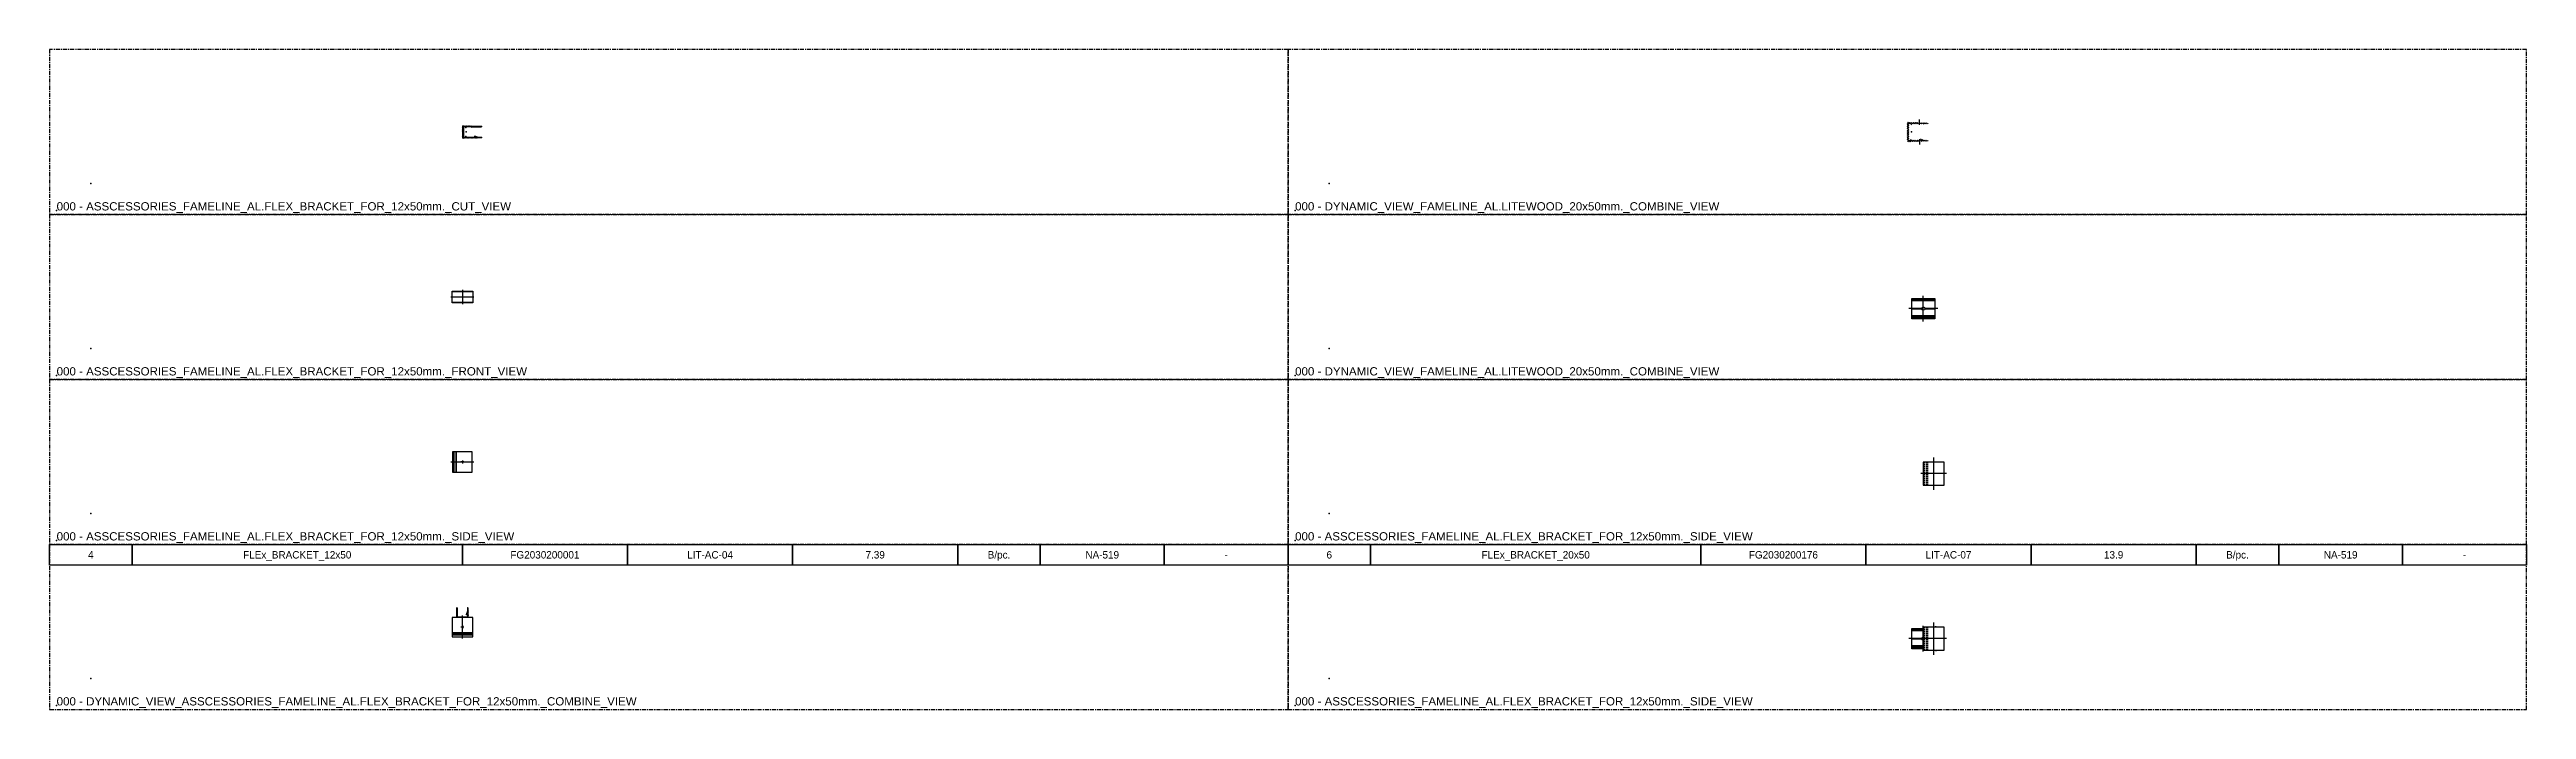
# Model space of a CAD drawing. Header units: millimetres. Extents: x -244126 to 368105, y -173968 to 259060.
# Drawn here: x 158884 to 161884, y 16766 to 17566 of the extents above; entities that cross this region are included whole.
import ezdxf
from ezdxf.enums import TextEntityAlignment as Align

# ---------------------------------------------------------------- set-up
doc = ezdxf.new("R2010")
doc.units = ezdxf.units.MM
doc.header["$MEASUREMENT"] = 0
for name, pattern in [('005_GG_TA_LINE', [13.75, 5, -1.25, 1.25, -1.25, 5]), ('HIDDEN', [9.525, 6.35, -3.175]), ('SLD-Solid', [0])]:
    doc.linetypes.add(name, pattern=pattern)
for name, color, linetype in [('000 - H A T C H', 8, 'Continuous'), ('000 - WIPEOUT', 250, 'Continuous'), ('001 - ASCESSORIES', 1, 'Continuous'), ('002 - STRUCTURAL STEEL', 4, 'Continuous'), ('A04_TUBE SERIES', 7, 'Continuous')]:
    doc.layers.add(name, color=color, linetype=linetype)
doc.styles.get("Standard").update_dxf_attribs({"font": 'arial.ttf'})
doc.styles.add('TA', font='Cordia New.ttf', dxfattribs={"height": 4.5})

# ---------------------------------------------------------------- blocks, each defined once
blk = doc.blocks.new('000 - ASSCESSORIES_FAMELINE_AL.FLEX_BRACKET_FOR_12x50mm._CUT_VIEW')
at = {"layer": '000 - H A T C H'}
h = blk.add_hatch(dxfattribs=at)
h.set_pattern_fill('ANSI32', color=8, scale=3)
edge = h.paths.add_edge_path()
edge.add_line((23.5, 6.6), (23.5, 6.4))
edge.add_arc((23.2, 6.4), 0.3, 270, 360, ccw=False)
edge.add_line((23.2, 6.1), (22.7, 6.1))
edge.add_line((22.7, 6.1), (22.5, 5.9))
edge.add_line((22.5, 5.9), (22.3, 6.1))
edge.add_line((22.3, 6.1), (22.1, 5.9))
edge.add_line((22.1, 5.9), (21.9, 6.1))
edge.add_line((21.9, 6.1), (21.7, 5.9))
edge.add_line((21.7, 5.9), (21.5, 6.1))
edge.add_line((21.5, 6.1), (21.3, 5.9))
edge.add_line((21.3, 5.9), (21.1, 6.1))
edge.add_line((21.1, 6.1), (20.9, 5.9))
edge.add_line((20.9, 5.9), (20.7, 6.1))
edge.add_line((20.7, 6.1), (20.5, 5.9))
edge.add_line((20.5, 5.9), (20.3, 6.1))
edge.add_line((20.3, 6.1), (20.1, 5.9))
edge.add_line((20.1, 5.9), (19.9, 6.1))
edge.add_line((19.9, 6.1), (19.7, 5.9))
edge.add_line((19.7, 5.9), (19.5, 6.1))
edge.add_line((19.5, 6.1), (19.3, 5.9))
edge.add_line((19.3, 5.9), (19.1, 6.1))
edge.add_line((19.1, 6.1), (18.9, 5.9))
edge.add_line((18.9, 5.9), (18.7, 6.1))
edge.add_line((18.7, 6.1), (18.5, 5.9))
edge.add_line((18.5, 5.9), (18.3, 6.1))
edge.add_line((18.3, 6.1), (18.1, 5.9))
edge.add_line((18.1, 5.9), (17.9, 6.1))
edge.add_line((17.9, 6.1), (17.7, 5.9))
edge.add_line((17.7, 5.9), (17.5, 6.1))
edge.add_line((17.5, 6.1), (17.3, 5.9))
edge.add_line((17.3, 5.9), (17.1, 6.1))
edge.add_line((17.1, 6.1), (16.9, 5.9))
edge.add_line((16.9, 5.9), (16.7, 6.1))
edge.add_line((16.7, 6.1), (16.5, 5.9))
edge.add_line((16.5, 5.9), (16.3, 6.1))
edge.add_line((16.3, 6.1), (16.1, 5.9))
edge.add_line((16.1, 5.9), (15.9, 6.1))
edge.add_line((15.9, 6.1), (15.7, 5.9))
edge.add_line((15.7, 5.9), (15.5, 6.1))
edge.add_line((15.5, 6.1), (15.3, 5.9))
edge.add_line((15.3, 5.9), (15.1, 6.1))
edge.add_line((15.1, 6.1), (14.9, 5.9))
edge.add_line((14.9, 5.9), (14.7, 6.1))
edge.add_line((14.7, 6.1), (14.5, 5.9))
edge.add_line((14.5, 5.9), (14.3, 6.1))
edge.add_line((14.3, 6.1), (14.1, 5.9))
edge.add_line((14.1, 5.9), (13.9, 6.1))
edge.add_line((13.9, 6.1), (13.7, 5.9))
edge.add_line((13.7, 5.9), (13.5, 6.1))
edge.add_line((13.5, 6.1), (13.3, 5.9))
edge.add_line((13.3, 5.9), (13.1, 6.1))
edge.add_line((13.1, 6.1), (12.9, 5.9))
edge.add_line((12.9, 5.9), (12.7, 6.1))
edge.add_line((12.7, 6.1), (12.5, 5.9))
edge.add_line((12.5, 5.9), (12.3, 6.1))
edge.add_line((12.3, 6.1), (12.1, 5.9))
edge.add_line((12.1, 5.9), (11.9, 6.1))
edge.add_line((11.9, 6.1), (11.7, 5.9))
edge.add_line((11.7, 5.9), (11.5, 6.1))
edge.add_line((11.5, 6.1), (11.3, 5.9))
edge.add_line((11.3, 5.9), (11.1, 6.1))
edge.add_line((11.1, 6.1), (10.9, 5.9))
edge.add_line((10.9, 5.9), (10.7, 6.1))
edge.add_line((10.7, 6.1), (5, 6.1))
edge.add_arc((5, 5.8), 0.3, 90, 180)
edge.add_line((4.7, 5.8), (4.7, 5.3))
edge.add_arc((4.4, 5.3), 0.3, -90, 0, ccw=False)
edge.add_line((4.4, 5), (4, 5))
edge.add_arc((4, 5.3), 0.3, 180, 270, ccw=False)
edge.add_line((3.7, 5.3), (3.7, 5.8))
edge.add_arc((3.4, 5.8), 0.3, 0, 90)
edge.add_line((3.4, 6.1), (2, 6.1))
edge.add_arc((2, 5.8), 0.3, 90, 180)
edge.add_line((1.7, 5.8), (1.7, 0.3))
edge.add_line((1.7, 0.3), (1.4, 0))
edge.add_line((1.4, 0), (1.7, -0.3))
edge.add_line((1.7, -0.3), (1.7, -5.8))
edge.add_arc((2, -5.8), 0.3, 180, 270)
edge.add_line((2, -6.1), (3.4, -6.1))
edge.add_arc((3.4, -5.8), 0.3, 270, 360)
edge.add_line((3.7, -5.8), (3.7, -5.3))
edge.add_arc((4, -5.3), 0.3, 90, 180, ccw=False)
edge.add_line((4, -5), (4.4, -5))
edge.add_arc((4.4, -5.3), 0.3, 0, 90, ccw=False)
edge.add_line((4.7, -5.3), (4.7, -5.8))
edge.add_arc((5, -5.8), 0.3, 180, 270)
edge.add_line((5, -6.1), (14.6, -6.1))
edge.add_arc((14.6, -5.8), 0.3, 270, 360)
edge.add_line((14.9, -5.8), (14.9, -5))
edge.add_arc((15.2, -5), 0.3, 71.5651, 180, ccw=False)
edge.add_line((15.3, -4.7), (19.4, -6.1))
edge.add_arc((19.4, -5.8), 0.3, 251.5651, 270)
edge.add_line((19.4, -6.1), (23.2, -6.1))
edge.add_arc((23.2, -6.4), 0.3, 0, 90, ccw=False)
edge.add_line((23.5, -6.4), (23.5, -6.6))
edge.add_arc((23.2, -6.6), 0.3, -88.2938, 0, ccw=False)
edge.add_line((23.2, -6.9), (0.5, -7.6))
edge.add_arc((0.5, -7.3), 0.3, 180, 271.7062, ccw=False)
edge.add_line((0.2, -7.3), (0.2, -5.8))
edge.add_line((0.2, -5.8), (0, -5.6))
edge.add_line((0, -5.6), (0.2, -5.4))
edge.add_line((0.2, -5.4), (0, -5.2))
edge.add_line((0, -5.2), (0.2, -5))
edge.add_line((0.2, -5), (0, -4.8))
edge.add_line((0, -4.8), (0.2, -4.6))
edge.add_line((0.2, -4.6), (0, -4.4))
edge.add_line((0, -4.4), (0.2, -4.2))
edge.add_line((0.2, -4.2), (0, -4))
edge.add_line((0, -4), (0.2, -3.8))
edge.add_line((0.2, -3.8), (0, -3.6))
edge.add_line((0, -3.6), (0.2, -3.4))
edge.add_line((0.2, -3.4), (0, -3.2))
edge.add_line((0, -3.2), (0.2, -3))
edge.add_line((0.2, -3), (0, -2.8))
edge.add_line((0, -2.8), (0.2, -2.6))
edge.add_line((0.2, -2.6), (0, -2.4))
edge.add_line((0, -2.4), (0.2, -2.2))
edge.add_line((0.2, -2.2), (0, -2))
edge.add_line((0, -2), (0.2, -1.8))
edge.add_line((0.2, -1.8), (0, -1.6))
edge.add_line((0, -1.6), (0.2, -1.4))
edge.add_line((0.2, -1.4), (0, -1.2))
edge.add_line((0, -1.2), (0.2, -1))
edge.add_line((0.2, -1), (0, -0.8))
edge.add_line((0, -0.8), (0.2, -0.6))
edge.add_line((0.2, -0.6), (0, -0.4))
edge.add_line((0, -0.4), (0.2, -0.2))
edge.add_line((0.2, -0.2), (0, 0))
edge.add_line((0, 0), (0.2, 0.2))
edge.add_line((0.2, 0.2), (0, 0.4))
edge.add_line((0, 0.4), (0.2, 0.6))
edge.add_line((0.2, 0.6), (0, 0.8))
edge.add_line((0, 0.8), (0.2, 1))
edge.add_line((0.2, 1), (0, 1.2))
edge.add_line((0, 1.2), (0.2, 1.4))
edge.add_line((0.2, 1.4), (0, 1.6))
edge.add_line((0, 1.6), (0.2, 1.8))
edge.add_line((0.2, 1.8), (0, 2))
edge.add_line((0, 2), (0.2, 2.2))
edge.add_line((0.2, 2.2), (0, 2.4))
edge.add_line((0, 2.4), (0.2, 2.6))
edge.add_line((0.2, 2.6), (0, 2.8))
edge.add_line((0, 2.8), (0.2, 3))
edge.add_line((0.2, 3), (0, 3.2))
edge.add_line((0, 3.2), (0.2, 3.4))
edge.add_line((0.2, 3.4), (0, 3.6))
edge.add_line((0, 3.6), (0.2, 3.8))
edge.add_line((0.2, 3.8), (0, 4))
edge.add_line((0, 4), (0.2, 4.2))
edge.add_line((0.2, 4.2), (0, 4.4))
edge.add_line((0, 4.4), (0.2, 4.6))
edge.add_line((0.2, 4.6), (0, 4.8))
edge.add_line((0, 4.8), (0.2, 5))
edge.add_line((0.2, 5), (0, 5.2))
edge.add_line((0, 5.2), (0.2, 5.4))
edge.add_line((0.2, 5.4), (0, 5.6))
edge.add_line((0, 5.6), (0.2, 5.8))
edge.add_line((0.2, 5.8), (0.2, 7.3))
edge.add_arc((0.5, 7.3), 0.3, 88.2938, 180, ccw=False)
edge.add_line((0.5, 7.6), (23.2, 6.9))
edge.add_arc((23.2, 6.6), 0.3, 0, 88.2938, ccw=False)
at = {"color": 3}
blk.add_point((4.7, 0), dxfattribs=at)
at = {"layer": '001 - ASCESSORIES', "color": 0, "linetype": 'SLD-Solid', "lineweight": 15}
blk.add_lwpolyline([(23.5, 6.6), (23.5, 6.4, -0.414214), (23.2, 6.1), (22.7, 6.1), (22.5, 5.9), (22.3, 6.1), (22.1, 5.9), (21.9, 6.1), (21.7, 5.9), (21.5, 6.1), (21.3, 5.9), (21.1, 6.1), (20.9, 5.9), (20.7, 6.1), (20.5, 5.9), (20.3, 6.1), (20.1, 5.9), (19.9, 6.1), (19.7, 5.9), (19.5, 6.1), (19.3, 5.9), (19.1, 6.1), (18.9, 5.9), (18.7, 6.1), (18.5, 5.9), (18.3, 6.1), (18.1, 5.9), (17.9, 6.1), (17.7, 5.9), (17.5, 6.1), (17.3, 5.9), (17.1, 6.1), (16.9, 5.9), (16.7, 6.1), (16.5, 5.9), (16.3, 6.1), (16.1, 5.9), (15.9, 6.1), (15.7, 5.9), (15.5, 6.1), (15.3, 5.9), (15.1, 6.1), (14.9, 5.9), (14.7, 6.1), (14.5, 5.9), (14.3, 6.1), (14.1, 5.9), (13.9, 6.1), (13.7, 5.9), (13.5, 6.1), (13.3, 5.9), (13.1, 6.1), (12.9, 5.9), (12.7, 6.1), (12.5, 5.9), (12.3, 6.1), (12.1, 5.9), (11.9, 6.1), (11.7, 5.9), (11.5, 6.1), (11.3, 5.9), (11.1, 6.1), (10.9, 5.9), (10.7, 6.1), (5, 6.1, 0.414214), (4.7, 5.8), (4.7, 5.3, -0.414214), (4.4, 5), (4, 5, -0.414214), (3.7, 5.3), (3.7, 5.8, 0.414214), (3.4, 6.1), (2, 6.1, 0.414214), (1.7, 5.8), (1.7, 0.3), (1.4, 0), (1.7, -0.3), (1.7, -5.8, 0.414214), (2, -6.1), (3.4, -6.1, 0.414214), (3.7, -5.8), (3.7, -5.3, -0.414214), (4, -5), (4.4, -5, -0.414214), (4.7, -5.3), (4.7, -5.8, 0.414214), (5, -6.1), (14.6, -6.1, 0.414214), (14.9, -5.8), (14.9, -5, -0.511918), (15.3, -4.7), (19.4, -6.1, 0.080612), (19.4, -6.1), (23.2, -6.1, -0.414214), (23.5, -6.4), (23.5, -6.6, -0.405518), (23.2, -6.9), (0.5, -7.6, -0.422963), (0.2, -7.3), (0.2, -5.8), (0, -5.6), (0.2, -5.4), (0, -5.2), (0.2, -5), (0, -4.8), (0.2, -4.6), (0, -4.4), (0.2, -4.2), (0, -4), (0.2, -3.8), (0, -3.6), (0.2, -3.4), (0, -3.2), (0.2, -3), (0, -2.8), (0.2, -2.6), (0, -2.4), (0.2, -2.2), (0, -2), (0.2, -1.8), (0, -1.6), (0.2, -1.4), (0, -1.2), (0.2, -1), (0, -0.8), (0.2, -0.6), (0, -0.4), (0.2, -0.2), (0, 0), (0.2, 0.2), (0, 0.4), (0.2, 0.6), (0, 0.8), (0.2, 1), (0, 1.2), (0.2, 1.4), (0, 1.6), (0.2, 1.8), (0, 2), (0.2, 2.2), (0, 2.4), (0.2, 2.6), (0, 2.8), (0.2, 3), (0, 3.2), (0.2, 3.4), (0, 3.6), (0.2, 3.8), (0, 4), (0.2, 4.2), (0, 4.4), (0.2, 4.6), (0, 4.8), (0.2, 5), (0, 5.2), (0.2, 5.4), (0, 5.6), (0.2, 5.8), (0.2, 7.3, -0.422963), (0.5, 7.6), (23.2, 6.9, -0.405518)], format="xyb", close=True, dxfattribs=at)
blk = doc.blocks.new('000 - ASSCESSORIES_FAMELINE_AL.FLEX_BRACKET_FOR_12x50mm._FRONT_VIEW')
blk.add_wipeout([(12.5, 7.1), (12.5, -7.1), (-12.5, -7.1), (-12.5, 7.1)]).dxf.layer = '000 - WIPEOUT'
at = {"layer": '001 - ASCESSORIES'}
blk.add_lwpolyline([(12.5, 7.1), (12.5, -7.1), (-12.5, -7.1), (-12.5, 7.1)], close=True, dxfattribs=at)
at = {"layer": '001 - ASCESSORIES', "color": 0}
for points in [[(-12.5, 6.9), (12.5, 6.9), (12.5, 6.1), (-12.5, 6.1)], [(-12.5, -6.1), (12.5, -6.1), (12.5, -6.9), (-12.5, -6.9)]]:
    blk.add_lwpolyline(points, close=True, dxfattribs=at)
at = {"layer": 'Defpoints', "color": 250}
for p, q in [((-14, 0), (14, 0)), ((0, 8.6), (0, -8.6))]:
    blk.add_line(p, q, dxfattribs=at)
blk = doc.blocks.new('000 - ASSCESSORIES_FAMELINE_AL.FLEX_BRACKET_FOR_12x50mm._SIDE_VIEW')
blk.add_wipeout([(-11.8, -12.5), (11.7, -12.5), (11.7, 12.5), (-11.8, 12.5)]).dxf.layer = '000 - WIPEOUT'
at = {"layer": '001 - ASCESSORIES', "linetype": 'ByBlock'}
for p, q in [((-10.1, -12.5), (-10.1, 12.5)), ((-8, 12.5), (-8, -12.5)), ((-7, -12.5), (-7, 12.5))]:
    blk.add_line(p, q, dxfattribs=at)
at = {"layer": '001 - ASCESSORIES', "color": 0}
blk.add_lwpolyline([(-11.8, -12.5), (11.7, -12.5), (11.7, 12.5), (-11.8, 12.5)], close=True, dxfattribs=at)
at = {"layer": 'Defpoints', "color": 250}
for p, q in [((-13.8, 0), (13.8, 0)), ((1.9, 0), (-1.9, 0)), ((0, 1.9), (0, -1.9))]:
    blk.add_line(p, q, dxfattribs=at)
blk = doc.blocks.new('*U2999')
blk.add_blockref('000 - ASSCESSORIES_FAMELINE_AL.FLEX_BRACKET_FOR_12x50mm._CUT_VIEW', (0, 0))
at = {"layer": 'A04_TUBE SERIES', "color": 0, "style": 'TA', "flags": 1}
for tag, p in [('ITEM_VALUE', (10, -52.5)), ('PRODUCT_NAME_VALUE', (60, -52.5)), ('ITEM_NUMBER_VALUE', (120, -52.5)), ('PRODUCT_CODE_VALUE', (160, -52.5)), ('SELLING_PRICE_VALUE', (200, -52.5)), ('UNIT_VALUE', (230, -52.5)), ('TYPE_OF_COLOR_VALUE', (255, -52.5)), ('SECTION_VALUE', (285, -52.5))]:
    blk.add_attdef(tag, text='', height=1.8, dxfattribs=at).set_placement(p, align=Align.MIDDLE_CENTER)
at = {"layer": '001 - ASCESSORIES', "color": 2}
blk.add_blockref('000 - ASSCESSORIES_FAMELINE_AL.FLEX_BRACKET_FOR_12x50mm._FRONT_VIEW', (0, 0), dxfattribs=at)
blk.add_blockref('000 - ASSCESSORIES_FAMELINE_AL.FLEX_BRACKET_FOR_12x50mm._SIDE_VIEW', (0, 0), dxfattribs=at)
blk = doc.blocks.new('*U4914')
at = {"layer": '002 - STRUCTURAL STEEL', "color": 0, "linetype": 'ByBlock'}
blk.add_lwpolyline([(0, 5), (20, 5), (20, 0), (0, 0)], close=True, dxfattribs=at)
blk = doc.blocks.new('*U4911')
at = {"layer": '002 - STRUCTURAL STEEL', "color": 0, "linetype": 'ByBlock'}
blk.add_lwpolyline([(0, 5), (80, 5), (80, 0), (0, 0)], close=True, dxfattribs=at)
blk = doc.blocks.new('*U4913')
at = {"layer": '002 - STRUCTURAL STEEL', "color": 0, "linetype": 'ByBlock'}
blk.add_lwpolyline([(0, 5), (40, 5), (40, 0), (0, 0)], close=True, dxfattribs=at)
blk = doc.blocks.new('*U4915')
at = {"layer": '002 - STRUCTURAL STEEL', "color": 0, "linetype": 'ByBlock'}
blk.add_lwpolyline([(0, 5), (30, 5), (30, 0), (0, 0)], close=True, dxfattribs=at)
blk = doc.blocks.new('000 - DAYNAMIC_DATA_FAMELINE_PRICE_LIST')
at = {"color": 0}
for name, p in [('*U4914', (0, -5)), ('*U4911', (20, -5)), ('*U4913', (100, -5)), ('*U4913', (140, -5)), ('*U4913', (180, -5)), ('*U4914', (220, -5)), ('*U4915', (240, -5)), ('*U4915', (270, -5))]:
    blk.add_blockref(name, p, dxfattribs=at)
at = {"layer": 'A04_TUBE SERIES', "color": 0, "style": 'TA'}
for tag, p in [('ITEM_VALUE', (10, -2.5)), ('PRODUCT_NAME_VALUE', (60, -2.5)), ('ITEM_NUMBER_VALUE', (120, -2.5)), ('PRODUCT_CODE_VALUE', (160, -2.5)), ('SELLING_PRICE_VALUE', (200, -2.5)), ('UNIT_VALUE', (230, -2.5)), ('TYPE_OF_COLOR_VALUE', (255, -2.5)), ('SECTION_VALUE', (285, -2.5))]:
    blk.add_attdef(tag, text='', height=1.8, dxfattribs=at).set_placement(p, align=Align.MIDDLE_CENTER)
blk = doc.blocks.new('*U2997')
at = {"color": 0, "linetype": '005_GG_TA_LINE'}
blk.add_lwpolyline([(0, 0), (1500, 0), (1500, 200), (0, 200)], close=True, dxfattribs=at)
for p in [(50, 37.5), (8.6, 4.9)]:
    blk.add_point(p, dxfattribs=at)
blk.add_attdef('NAMEBLK', (8.6, 4.9), '', height=10, dxfattribs=at)
blk = doc.blocks.new('*U4939')
at = {"layer": '000 - H A T C H'}
h = blk.add_hatch(dxfattribs=at)
h.set_pattern_fill('ANSI32', color=8, scale=5)
edge = h.paths.add_edge_path()
edge.add_line((0, -4.4), (0.2, -4.6))
edge.add_line((0.2, -4.6), (0, -4.8))
edge.add_line((0, -4.8), (0.2, -5))
edge.add_line((0.2, -5), (0, -5.2))
edge.add_line((0, -5.2), (0.2, -5.4))
edge.add_line((0.2, -5.4), (0, -5.6))
edge.add_line((0, -5.6), (0.2, -5.8))
edge.add_line((0.2, -5.8), (0, -6))
edge.add_line((0, -6), (0.2, -6.2))
edge.add_line((0.2, -6.2), (0, -6.4))
edge.add_line((0, -6.4), (0.2, -6.6))
edge.add_line((0.2, -6.6), (0, -6.8))
edge.add_line((0, -6.8), (0.2, -7))
edge.add_line((0.2, -7), (0, -7.2))
edge.add_line((0, -7.2), (0.2, -7.4))
edge.add_line((0.2, -7.4), (0, -7.6))
edge.add_line((0, -7.6), (0.2, -7.8))
edge.add_line((0.2, -7.8), (0, -8))
edge.add_line((0, -8), (0.2, -8.2))
edge.add_line((0.2, -8.2), (0, -8.4))
edge.add_line((0, -8.4), (0.2, -8.6))
edge.add_line((0.2, -8.6), (0, -8.8))
edge.add_line((0, -8.8), (0.2, -9))
edge.add_line((0.2, -9), (0, -9.2))
edge.add_line((0, -9.2), (0.2, -9.4))
edge.add_line((0.2, -9.4), (0, -9.6))
edge.add_line((0, -9.6), (0.2, -9.8))
edge.add_line((0.2, -9.8), (0.2, -11.5))
edge.add_arc((0.5, -11.5), 0.3, 180, 271.6094)
edge.add_line((0.5, -11.8), (24.9, -11))
edge.add_arc((24.9, -10.7), 0.3, 271.6099, 360)
edge.add_line((25.2, -10.7), (25.2, -10.3))
edge.add_arc((24.9, -10.3), 0.3, 360, 449.9039)
edge.add_line((24.9, -10), (20.9, -10))
edge.add_arc((20.9, -9.7), 0.3, 246.56, 270, ccw=False)
edge.add_line((20.8, -10), (16.8, -8.4))
edge.add_arc((16.7, -8.7), 0.3, 66.6413, 179.8948)
edge.add_line((16.4, -8.7), (16.4, -9.7))
edge.add_arc((16.1, -9.7), 0.3, 270, 360, ccw=False)
edge.add_line((16.1, -10), (5.7, -10))
edge.add_arc((5.7, -9.7), 0.3, 179.9451, 270, ccw=False)
edge.add_line((5.4, -9.7), (5.4, -9.2))
edge.add_arc((5.1, -9.2), 0.3, 0, 89.9032)
edge.add_line((5.1, -8.9), (4.7, -8.9))
edge.add_arc((4.7, -9.2), 0.3, 90, 180)
edge.add_line((4.4, -9.2), (4.4, -9.7))
edge.add_arc((4.1, -9.7), 0.3, 270, 359.976, ccw=False)
edge.add_line((4.1, -10), (2.3, -10))
edge.add_arc((2.3, -9.7), 0.3, 180, 270, ccw=False)
edge.add_line((2, -9.7), (2, -0.3))
edge.add_line((2, -0.3), (1.7, 0))
edge.add_line((1.7, 0), (2, 0.3))
edge.add_line((2, 0.3), (2, 9.7))
edge.add_arc((2.3, 9.7), 0.3, 89.8801, 180, ccw=False)
edge.add_line((2.3, 10), (4.1, 10))
edge.add_arc((4.1, 9.7), 0.3, -0.024, 89.8801, ccw=False)
edge.add_line((4.4, 9.7), (4.4, 9.2))
edge.add_arc((4.7, 9.2), 0.3, 180, 270)
edge.add_line((4.7, 8.9), (5.1, 8.9))
edge.add_arc((5.1, 9.2), 0.3, 270, 360)
edge.add_line((5.4, 9.2), (5.4, 9.7))
edge.add_arc((5.7, 9.7), 0.3, 89.8801, 179.9451, ccw=False)
edge.add_line((5.7, 10), (12.2, 10))
edge.add_line((12.2, 10), (12.4, 9.8))
edge.add_line((12.4, 9.8), (12.6, 10))
edge.add_line((12.6, 10), (12.8, 9.8))
edge.add_line((12.8, 9.8), (13, 10))
edge.add_line((13, 10), (13.2, 9.8))
edge.add_line((13.2, 9.8), (13.4, 10))
edge.add_line((13.4, 10), (13.6, 9.8))
edge.add_line((13.6, 9.8), (13.8, 10))
edge.add_line((13.8, 10), (14, 9.8))
edge.add_line((14, 9.8), (14.2, 10))
edge.add_line((14.2, 10), (14.4, 9.8))
edge.add_line((14.4, 9.8), (14.6, 10))
edge.add_line((14.6, 10), (14.8, 9.8))
edge.add_line((14.8, 9.8), (15, 10))
edge.add_line((15, 10), (15.2, 9.8))
edge.add_line((15.2, 9.8), (15.4, 10))
edge.add_line((15.4, 10), (15.6, 9.8))
edge.add_line((15.6, 9.8), (15.8, 10))
edge.add_line((15.8, 10), (16, 9.8))
edge.add_line((16, 9.8), (16.2, 10))
edge.add_line((16.2, 10), (16.4, 9.8))
edge.add_line((16.4, 9.8), (16.6, 10))
edge.add_line((16.6, 10), (16.8, 9.8))
edge.add_line((16.8, 9.8), (17, 10))
edge.add_line((17, 10), (17.2, 9.8))
edge.add_line((17.2, 9.8), (17.4, 10))
edge.add_line((17.4, 10), (17.6, 9.8))
edge.add_line((17.6, 9.8), (17.8, 10))
edge.add_line((17.8, 10), (18, 9.8))
edge.add_line((18, 9.8), (18.2, 10))
edge.add_line((18.2, 10), (18.4, 9.8))
edge.add_line((18.4, 9.8), (18.6, 10))
edge.add_line((18.6, 10), (18.8, 9.8))
edge.add_line((18.8, 9.8), (19, 10))
edge.add_line((19, 10), (19.2, 9.8))
edge.add_line((19.2, 9.8), (19.4, 10))
edge.add_line((19.4, 10), (19.6, 9.8))
edge.add_line((19.6, 9.8), (19.8, 10))
edge.add_line((19.8, 10), (20, 9.8))
edge.add_line((20, 9.8), (20.2, 10))
edge.add_line((20.2, 10), (20.4, 9.8))
edge.add_line((20.4, 9.8), (20.6, 10))
edge.add_line((20.6, 10), (20.8, 9.8))
edge.add_line((20.8, 9.8), (21, 10))
edge.add_line((21, 10), (21.2, 9.8))
edge.add_line((21.2, 9.8), (21.4, 10))
edge.add_line((21.4, 10), (21.6, 9.8))
edge.add_line((21.6, 9.8), (21.8, 10))
edge.add_line((21.8, 10), (22, 9.8))
edge.add_line((22, 9.8), (22.2, 10))
edge.add_line((22.2, 10), (22.4, 9.8))
edge.add_line((22.4, 9.8), (22.6, 10))
edge.add_line((22.6, 10), (22.8, 9.8))
edge.add_line((22.8, 9.8), (23, 10))
edge.add_line((23, 10), (23.2, 9.8))
edge.add_line((23.2, 9.8), (23.4, 10))
edge.add_line((23.4, 10), (23.6, 9.8))
edge.add_line((23.6, 9.8), (23.8, 10))
edge.add_line((23.8, 10), (24, 9.8))
edge.add_line((24, 9.8), (24.2, 10))
edge.add_line((24.2, 10), (24.9, 10))
edge.add_arc((24.9, 10.3), 0.3, 270.0001, 360)
edge.add_line((25.2, 10.3), (25.2, 10.7))
edge.add_arc((24.9, 10.7), 0.3, 360, 448.2938)
edge.add_line((24.9, 11), (0.5, 11.8))
edge.add_arc((0.5, 11.5), 0.3, 88.1816, 180)
edge.add_line((0.2, 11.5), (0.2, 9.8))
edge.add_line((0.2, 9.8), (0, 9.6))
edge.add_line((0, 9.6), (0.2, 9.4))
edge.add_line((0.2, 9.4), (0, 9.2))
edge.add_line((0, 9.2), (0.2, 9))
edge.add_line((0.2, 9), (0, 8.8))
edge.add_line((0, 8.8), (0.2, 8.6))
edge.add_line((0.2, 8.6), (0, 8.4))
edge.add_line((0, 8.4), (0.2, 8.2))
edge.add_line((0.2, 8.2), (0, 8))
edge.add_line((0, 8), (0.2, 7.8))
edge.add_line((0.2, 7.8), (0, 7.6))
edge.add_line((0, 7.6), (0.2, 7.4))
edge.add_line((0.2, 7.4), (0, 7.2))
edge.add_line((0, 7.2), (0.2, 7))
edge.add_line((0.2, 7), (0, 6.8))
edge.add_line((0, 6.8), (0.2, 6.6))
edge.add_line((0.2, 6.6), (0, 6.4))
edge.add_line((0, 6.4), (0.2, 6.2))
edge.add_line((0.2, 6.2), (0, 6))
edge.add_line((0, 6), (0.2, 5.8))
edge.add_line((0.2, 5.8), (0, 5.6))
edge.add_line((0, 5.6), (0.2, 5.4))
edge.add_line((0.2, 5.4), (0, 5.2))
edge.add_line((0, 5.2), (0.2, 5))
edge.add_line((0.2, 5), (0, 4.8))
edge.add_line((0, 4.8), (0.2, 4.6))
edge.add_line((0.2, 4.6), (0, 4.4))
edge.add_line((0, 4.4), (0.2, 4.2))
edge.add_line((0.2, 4.2), (0, 4))
edge.add_line((0, 4), (0.2, 3.8))
edge.add_line((0.2, 3.8), (0, 3.6))
edge.add_line((0, 3.6), (0.2, 3.4))
edge.add_line((0.2, 3.4), (0, 3.2))
edge.add_line((0, 3.2), (0.2, 3))
edge.add_line((0.2, 3), (0, 2.8))
edge.add_line((0, 2.8), (0.2, 2.6))
edge.add_line((0.2, 2.6), (0, 2.4))
edge.add_line((0, 2.4), (0.2, 2.2))
edge.add_line((0.2, 2.2), (0, 2))
edge.add_line((0, 2), (0.2, 1.8))
edge.add_line((0.2, 1.8), (0, 1.6))
edge.add_line((0, 1.6), (0.2, 1.4))
edge.add_line((0.2, 1.4), (0, 1.2))
edge.add_line((0, 1.2), (0.2, 1))
edge.add_line((0.2, 1), (0, 0.8))
edge.add_line((0, 0.8), (0.2, 0.6))
edge.add_line((0.2, 0.6), (0, 0.4))
edge.add_line((0, 0.4), (0.2, 0.2))
edge.add_line((0.2, 0.2), (0, 0))
edge.add_line((0, 0), (0.2, -0.2))
edge.add_line((0.2, -0.2), (0, -0.4))
edge.add_line((0, -0.4), (0.2, -0.6))
edge.add_line((0.2, -0.6), (0, -0.8))
edge.add_line((0, -0.8), (0.2, -1))
edge.add_line((0.2, -1), (0, -1.2))
edge.add_line((0, -1.2), (0.2, -1.4))
edge.add_line((0.2, -1.4), (0, -1.6))
edge.add_line((0, -1.6), (0.2, -1.8))
edge.add_line((0.2, -1.8), (0, -2))
edge.add_line((0, -2), (0.2, -2.2))
edge.add_line((0.2, -2.2), (0, -2.4))
edge.add_line((0, -2.4), (0.2, -2.6))
edge.add_line((0.2, -2.6), (0, -2.8))
edge.add_line((0, -2.8), (0.2, -3))
edge.add_line((0.2, -3), (0, -3.2))
edge.add_line((0, -3.2), (0.2, -3.4))
edge.add_line((0.2, -3.4), (0, -3.6))
edge.add_line((0, -3.6), (0.2, -3.8))
edge.add_line((0.2, -3.8), (0, -4))
edge.add_line((0, -4), (0.2, -4.2))
edge.add_line((0.2, -4.2), (0, -4.4))
at = {"color": 3}
blk.add_point((5.2, 0), dxfattribs=at)
at = {"layer": 'Defpoints', "color": 250}
for p, q in [((15, 8.6), (15, 15.1)), ((15, -8.6), (15, -15.1))]:
    blk.add_line(p, q, dxfattribs=at)
blk = doc.blocks.new('000 - ASSCESSORIES_FAMELINE_AL.FLEX_BRACKET_FOR_20x50mm._FRONT_VIEW')
blk.add_wipeout([(13.8, 12.2), (13.8, -12.2), (-13.8, -12.2), (-13.8, 12.2)]).dxf.layer = '000 - WIPEOUT'
at = {"color": 8}
blk.add_circle((0, 0), 2, dxfattribs=at)
at = {"layer": '001 - ASCESSORIES', "color": 8}
for p, q in [((-13.8, 0.3), (-2, 0.3)), ((-13.8, 0), (-2, 0)), ((2, 0.3), (13.8, 0.3)), ((2, 0), (13.8, 0)), ((-13.8, -0.3), (-2, -0.3)), ((-13.8, -8.4), (13.8, -8.4)), ((2, -0.3), (13.8, -0.3))]:
    blk.add_line(p, q, dxfattribs=at)
at = {"layer": '001 - ASCESSORIES', "color": 1}
blk.add_lwpolyline([(13.8, 12.2), (13.8, -12.2), (-13.8, -12.2), (-13.8, 12.2)], close=True, dxfattribs=at)
at = {"layer": '001 - ASCESSORIES', "color": 2}
for points in [[(-13.8, 11), (-13.8, 10), (13.8, 10), (13.8, 11)], [(13.8, -10), (13.8, -11), (-13.8, -11), (-13.8, -10)]]:
    blk.add_lwpolyline(points, close=True, dxfattribs=at)
at = {"layer": 'Defpoints', "color": 250}
for p, q in [((-2, 0), (-17.4, 0)), ((0, -15.7), (0, 15.7)), ((17.4, 0), (2, 0))]:
    blk.add_line(p, q, dxfattribs=at)
blk = doc.blocks.new('000 - ASSCESSORIES_FAMELINE_AL.FLEX_BRACKET_FOR_20x50mm._SIDE_VIEW')
blk.add_wipeout([(0, -13.8), (25.2, -13.8), (25.2, 13.8), (0, 13.8)]).dxf.layer = '000 - WIPEOUT'
at = {"layer": '001 - ASCESSORIES', "linetype": 'HIDDEN', "ltscale": 0.25}
for p, q in [((4.4, -13.8), (4.4, 13.8)), ((5.4, -13.8), (5.4, 13.8))]:
    blk.add_line(p, q, dxfattribs=at)
blk.add_lwpolyline([(0, -13.8), (2, -13.8), (2, 13.8), (0, 13.8)], close=True, dxfattribs=at)
at = {"layer": '001 - ASCESSORIES', "color": 0}
blk.add_lwpolyline([(0, -13.8), (25.2, -13.8), (25.2, 13.8), (0, 13.8)], close=True, dxfattribs=at)
at = {"layer": 'Defpoints', "color": 250}
for p, q in [((28.1, 0), (-2.9, 0)), ((12.6, -19.5), (12.6, 19.5))]:
    blk.add_line(p, q, dxfattribs=at)
blk = doc.blocks.new('000 - DYNAMIC_VIEW_ASSCESSORIES_FAMELINE_AL.FLEX_BRACKET_FOR_20x50mm._COMBINE_VIEW')
at = {"color": 3}
blk.add_blockref('*U4939', (0, 0), dxfattribs=at)
at = {"layer": 'A04_TUBE SERIES', "color": 0, "style": 'TA', "flags": 1}
for tag, p in [('ITEM_VALUE', (10, -52.5)), ('PRODUCT_NAME_VALUE', (60, -52.5)), ('ITEM_NUMBER_VALUE', (120, -52.5)), ('PRODUCT_CODE_VALUE', (160, -52.5)), ('SELLING_PRICE_VALUE', (200, -52.5)), ('UNIT_VALUE', (230, -52.5)), ('TYPE_OF_COLOR_VALUE', (255, -52.5)), ('SECTION_VALUE', (285, -52.5))]:
    blk.add_attdef(tag, text='', height=1.8, dxfattribs=at).set_placement(p, align=Align.MIDDLE_CENTER)
at = {"color": 3}
blk.add_blockref('000 - ASSCESSORIES_FAMELINE_AL.FLEX_BRACKET_FOR_20x50mm._FRONT_VIEW', (0, 0), dxfattribs=at)
blk.add_blockref('000 - ASSCESSORIES_FAMELINE_AL.FLEX_BRACKET_FOR_20x50mm._SIDE_VIEW', (0, 0), dxfattribs=at)
blk = doc.blocks.new('*U2992')
at = {"color": 0, "linetype": '005_GG_TA_LINE'}
blk.add_lwpolyline([(0, 0), (1500, 0), (1500, 200), (0, 200)], close=True, dxfattribs=at)
for p in [(50, 37.5), (8.6, 4.9)]:
    blk.add_point(p, dxfattribs=at)
blk.add_attdef('NAMEBLK', (8.6, 4.9), '', height=10, dxfattribs=at)

msp = doc.modelspace()

# ---------------------------------------------------------------- block references
msp.add_blockref('000 - ASSCESSORIES_FAMELINE_AL.FLEX_BRACKET_FOR_12x50mm._CUT_VIEW', (159384.1015, 17466.19352))
at = {"color": 3}
for name, p in [('000 - ASSCESSORIES_FAMELINE_AL.FLEX_BRACKET_FOR_20x50mm._FRONT_VIEW', (161153.59179, 17252.10343)), ('000 - ASSCESSORIES_FAMELINE_AL.FLEX_BRACKET_FOR_20x50mm._SIDE_VIEW', (161153.59179, 17052.10343)), ('000 - DYNAMIC_VIEW_ASSCESSORIES_FAMELINE_AL.FLEX_BRACKET_FOR_20x50mm._COMBINE_VIEW', (161153.59179, 16852.10323))]:
    msp.add_blockref(name, p, dxfattribs=at)
at = {"color": 3, "xscale": 5, "yscale": 5, "zscale": 5}
for p, values in [((158884.1015, 16966.19352), {'ITEM_VALUE': '4', 'PRODUCT_NAME_VALUE': 'FLEx_BRACKET_12x50', 'ITEM_NUMBER_VALUE': 'FG2030200001', 'PRODUCT_CODE_VALUE': 'LIT-AC-04', 'SELLING_PRICE_VALUE': '7.39', 'UNIT_VALUE': 'B/pc.', 'TYPE_OF_COLOR_VALUE': 'NA-519', 'SECTION_VALUE': '-'}), ((160384.1015, 16966.19352), {'ITEM_VALUE': '6', 'PRODUCT_NAME_VALUE': 'FLEx_BRACKET_20x50', 'ITEM_NUMBER_VALUE': 'FG2030200176', 'PRODUCT_CODE_VALUE': 'LIT-AC-07', 'SELLING_PRICE_VALUE': '13.9', 'UNIT_VALUE': 'B/pc.', 'TYPE_OF_COLOR_VALUE': 'NA-519', 'SECTION_VALUE': '-'})]:
    msp.add_blockref('000 - DAYNAMIC_DATA_FAMELINE_PRICE_LIST', p, dxfattribs=at).add_auto_attribs(values)
at = {"rotation": 90}
msp.add_blockref('*U2999', (159384.1015, 16866.19352), dxfattribs=at)
at = {"layer": '001 - ASCESSORIES', "linetype": '005_GG_TA_LINE'}
for name, p, values in [('*U2997', (158884.1015, 17366.19352), {'NAMEBLK': '000 - ASSCESSORIES_FAMELINE_AL.FLEX_BRACKET_FOR_12x50mm._CUT_VIEW'}), ('*U2992', (160384.1015, 17366.19352), {'NAMEBLK': '000 - DYNAMIC_VIEW_FAMELINE_AL.LITEWOOD_20x50mm._COMBINE_VIEW'})]:
    msp.add_blockref(name, p, dxfattribs=at).add_auto_attribs(values)
at = {"layer": '001 - ASCESSORIES'}
msp.add_blockref('*U4939', (161134.1015, 17466.19352), dxfattribs=at)
at = {"layer": '001 - ASCESSORIES', "color": 2}
for name, p in [('000 - ASSCESSORIES_FAMELINE_AL.FLEX_BRACKET_FOR_12x50mm._FRONT_VIEW', (159384.1015, 17266.19352)), ('000 - ASSCESSORIES_FAMELINE_AL.FLEX_BRACKET_FOR_12x50mm._SIDE_VIEW', (159384.1015, 17066.19352))]:
    msp.add_blockref(name, p, dxfattribs=at)

# ---------------------------------------------------------------- next in the draw order: block references
at = {"layer": '001 - ASCESSORIES', "linetype": '005_GG_TA_LINE'}
for name, p, values in [('*U2997', (158884.1015, 17166.19352), {'NAMEBLK': '000 - ASSCESSORIES_FAMELINE_AL.FLEX_BRACKET_FOR_12x50mm._FRONT_VIEW'}), ('*U2992', (160384.1015, 17166.19352), {'NAMEBLK': '000 - DYNAMIC_VIEW_FAMELINE_AL.LITEWOOD_20x50mm._COMBINE_VIEW'}), ('*U2997', (158884.1015, 16966.19352), {'NAMEBLK': '000 - ASSCESSORIES_FAMELINE_AL.FLEX_BRACKET_FOR_12x50mm._SIDE_VIEW'}), ('*U2997', (160384.1015, 16966.19352), {'NAMEBLK': '000 - ASSCESSORIES_FAMELINE_AL.FLEX_BRACKET_FOR_12x50mm._SIDE_VIEW'}), ('*U2997', (158884.1015, 16766.19352), {'NAMEBLK': '000 - DYNAMIC_VIEW_ASSCESSORIES_FAMELINE_AL.FLEX_BRACKET_FOR_12x50mm._COMBINE_VIEW'}), ('*U2997', (160384.1015, 16766.19352), {'NAMEBLK': '000 - ASSCESSORIES_FAMELINE_AL.FLEX_BRACKET_FOR_12x50mm._SIDE_VIEW'})]:
    msp.add_blockref(name, p, dxfattribs=at).add_auto_attribs(values)

doc.saveas('drawing.dxf')
